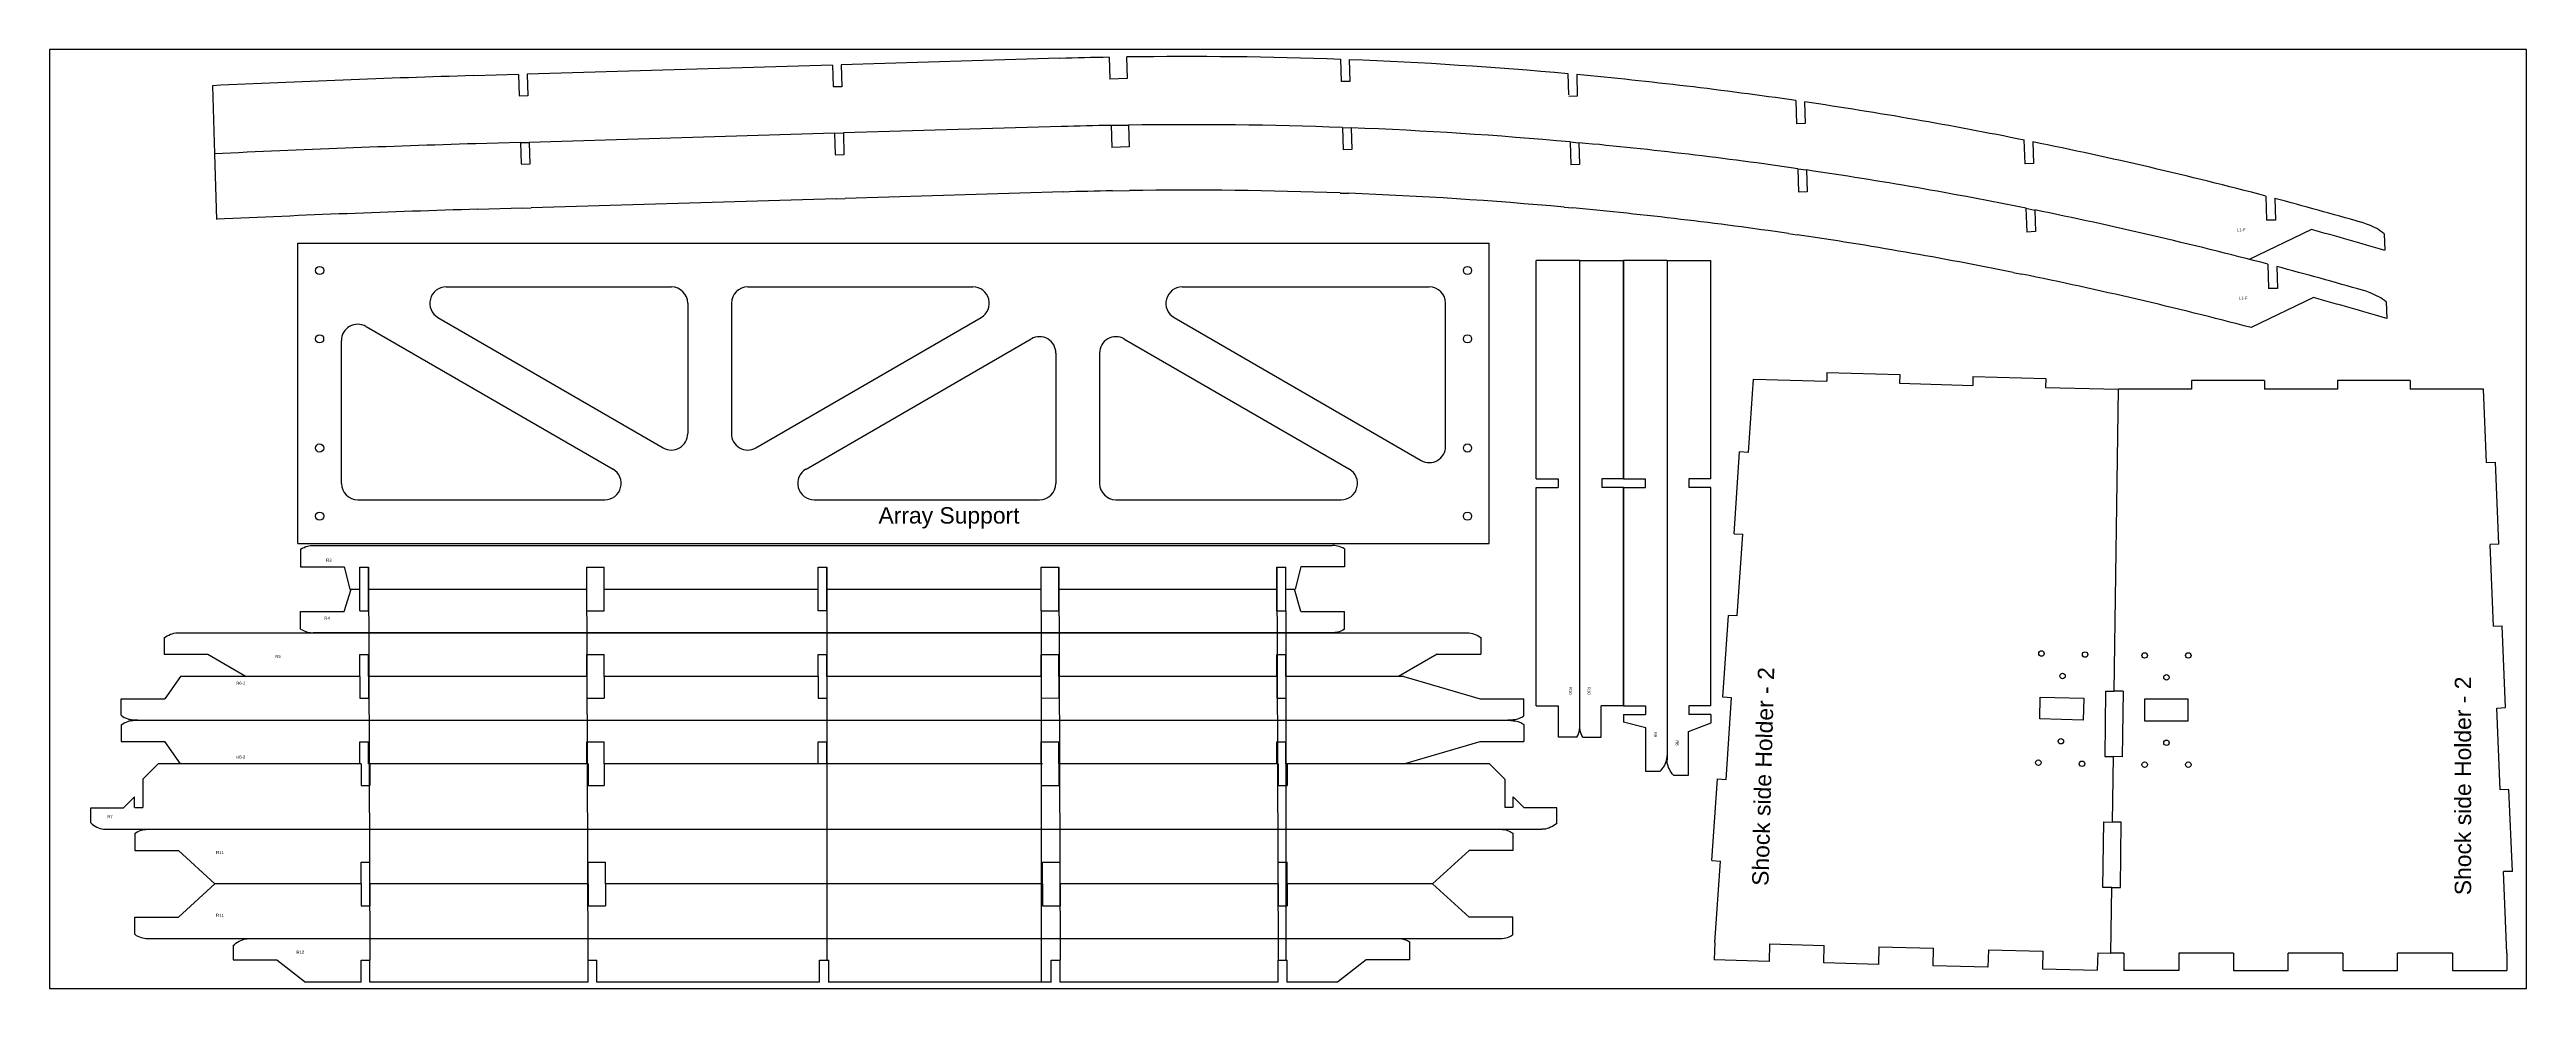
# Model space of a CAD drawing. Header units: millimetres. Extents: x -595 to -457, y 182 to 522.
# Drawn here: x -591.4 to -477.9, y 269.9 to 312.9 of the extents above; entities that cross this region are included whole.
import ezdxf

# ---------------------------------------------------------------- set-up
doc = ezdxf.new("R2010")
doc.units = ezdxf.units.MM
doc.header["$MEASUREMENT"] = 0
doc.layers.add('pic', color=7, linetype='Continuous')
doc.styles.get("Standard").update_dxf_attribs({"font": 'arial.ttf'})

msp = doc.modelspace()

# ---------------------------------------------------------------- linework, layer by layer
at = {"color": 7, "linetype": 'Continuous', "lineweight": 25}
for p, q in [((-555.55, 312.17), (-569.54, 311.76)), ((-555.55, 312.17), (-555.52, 311.19)), ((-545.14, 312.48), (-555.15, 312.18)), ((-542.87, 312.53), (-542.84, 311.52)), ((-532.27, 312.44), (-532.24, 311.41)), ((-583.96, 311.22), (-583.86, 308.1)), ((-569.94, 311.74), (-571.98, 311.68)), ((-569.94, 311.74), (-569.91, 310.77)), ((-521.85, 311.77), (-521.82, 310.8)), ((-511.41, 310.55), (-511.37, 309.48)), ((-555.45, 309.05), (-569.45, 308.63)), ((-555.45, 309.05), (-555.43, 308.07)), ((-545.05, 309.36), (-555.05, 309.06)), ((-542.78, 309.41), (-542.75, 308.4)), ((-532.18, 309.31), (-532.15, 308.29)), ((-500.95, 308.74), (-500.91, 307.65)), ((-583.87, 308.1), (-583.78, 305.1)), ((-569.85, 308.62), (-571.89, 308.56)), ((-569.85, 308.62), (-569.82, 307.64)), ((-521.75, 308.65), (-521.72, 307.6)), ((-511.31, 307.42), (-511.28, 306.35)), ((-569.76, 305.62), (-571.8, 305.56)), ((-555.37, 306.05), (-569.36, 305.63)), ((-544.96, 306.36), (-554.97, 306.06)), ((-500.86, 305.62), (-500.82, 304.52)), ((-489.87, 306.17), (-489.83, 305.06)), ((-484.44, 304.44), (-484.41, 303.69)), ((-580.05, 304.01), (-525.45, 304.01)), ((-580.05, 290.26), (-580.05, 304.01)), ((-525.45, 290.26), (-525.45, 304.01)), ((-521.3, 303.22), (-523.3, 303.22)), ((-523.3, 293.22), (-523.3, 303.22)), ((-521.3, 303.22), (-519.3, 303.22)), ((-519.3, 303.22), (-519.3, 293.22)), ((-517.3, 303.22), (-519.3, 303.22)), ((-519.3, 293.22), (-519.3, 303.22)), ((-517.3, 303.22), (-515.3, 303.22)), ((-515.3, 293.22), (-515.3, 303.22)), ((-489.78, 303.05), (-489.74, 301.93)), ((-573.25, 302.01), (-562.93, 302.01)), ((-559.43, 302.01), (-549.11, 302.01)), ((-539.52, 302.01), (-528.2, 302.01)), ((-562.18, 301.26), (-562.18, 295.29)), ((-560.18, 301.26), (-560.18, 295.29)), ((-527.45, 294.71), (-527.45, 301.26)), ((-484.35, 301.32), (-484.32, 300.56)), ((-576.92, 300.2), (-565.6, 293.66)), ((-573.63, 300.61), (-563.31, 294.64)), ((-559.06, 294.64), (-548.73, 300.61)), ((-539.89, 300.61), (-528.57, 294.06)), ((-578.05, 293.01), (-578.05, 299.55)), ((-556.76, 293.66), (-546.44, 299.63)), ((-545.31, 298.98), (-545.31, 293.01)), ((-543.31, 298.98), (-543.31, 293.01)), ((-542.19, 299.63), (-531.86, 293.66)), ((-513.58, 294.42), (-513.35, 297.78)), ((-513.35, 297.78), (-509.99, 297.69)), ((-509.98, 298.09), (-509.99, 297.69)), ((-509.98, 298.09), (-506.64, 298)), ((-506.64, 298), (-506.65, 297.6)), ((-506.65, 297.6), (-503.3, 297.5)), ((-503.29, 297.9), (-503.3, 297.5)), ((-503.29, 297.9), (-499.95, 297.81)), ((-499.95, 297.81), (-499.96, 297.41)), ((-499.96, 297.41), (-496.62, 297.32)), ((-489.93, 297.72), (-493.28, 297.72)), ((-493.28, 297.72), (-493.28, 297.32)), ((-489.93, 297.72), (-489.93, 297.32)), ((-483.25, 297.72), (-486.59, 297.72)), ((-486.59, 297.72), (-486.59, 297.32)), ((-483.25, 297.72), (-483.25, 297.32)), ((-496.81, 283.5), (-496.62, 297.32)), ((-496.81, 283.5), (-496.62, 297.32)), ((-493.28, 297.32), (-496.62, 297.32)), ((-486.59, 297.32), (-489.93, 297.32)), ((-479.89, 297.32), (-483.25, 297.32)), ((-479.75, 293.96), (-479.89, 297.32)), ((-514.23, 290.7), (-513.98, 294.45)), ((-513.58, 294.42), (-513.98, 294.45)), ((-479.75, 293.96), (-479.35, 293.98)), ((-479.19, 290.23), (-479.35, 293.98)), ((-577.3, 292.26), (-565.98, 292.26)), ((-556.39, 292.26), (-546.06, 292.26)), ((-542.56, 292.26), (-532.24, 292.26)), ((-523.3, 282.82), (-523.3, 292.82)), ((-519.3, 292.82), (-519.3, 282.82)), ((-519.3, 282.82), (-519.3, 292.82)), ((-515.3, 282.82), (-515.3, 292.82)), ((-514.23, 290.7), (-513.83, 290.68)), ((-514.09, 286.94), (-513.83, 290.68)), ((-580.05, 290.26), (-525.45, 290.26)), ((-579.92, 290), (-579.92, 289.19)), ((-532.09, 290.01), (-532.09, 289.19)), ((-479.19, 290.23), (-479.59, 290.21)), ((-479.44, 286.47), (-479.59, 290.21)), ((-577.21, 287.17), (-577.21, 288.17)), ((-576.81, 288.17), (-566.81, 288.17)), ((-576.81, 288.17), (-566.81, 288.17)), ((-576.81, 287.17), (-576.81, 288.17)), ((-566.81, 287.17), (-566.81, 288.17)), ((-566.01, 288.17), (-556.2, 288.17)), ((-566.01, 288.17), (-556.2, 288.17)), ((-566.01, 287.17), (-566.01, 288.17)), ((-556.2, 287.17), (-556.2, 288.17)), ((-555.8, 288.17), (-545.98, 288.17)), ((-555.8, 288.17), (-545.98, 288.17)), ((-555.8, 287.17), (-555.8, 288.17)), ((-545.98, 287.17), (-545.98, 288.17)), ((-545.98, 287.17), (-545.18, 287.17)), ((-545.18, 288.17), (-535.18, 288.17)), ((-545.18, 288.17), (-535.18, 288.17)), ((-545.18, 287.17), (-545.18, 288.17)), ((-535.18, 287.17), (-535.18, 288.17)), ((-535.18, 287.17), (-534.78, 287.17)), ((-534.78, 288.17), (-534.34, 288.17)), ((-534.78, 287.17), (-534.78, 288.17)), ((-579.92, 286.34), (-579.92, 287.15)), ((-532.09, 286.33), (-532.09, 287.15)), ((-514.75, 283.22), (-514.49, 286.96)), ((-514.09, 286.94), (-514.49, 286.96)), ((-479.44, 286.47), (-479.04, 286.48)), ((-478.88, 282.74), (-479.04, 286.48)), ((-586.17, 285.93), (-586.17, 285.19)), ((-525.84, 285.95), (-525.84, 285.19)), ((-577.21, 284.17), (-585.42, 284.17)), ((-566.81, 284.17), (-576.81, 284.17)), ((-566.81, 284.17), (-576.81, 284.17)), ((-556.2, 284.17), (-566.01, 284.17)), ((-556.2, 284.17), (-566.01, 284.17)), ((-545.98, 284.17), (-555.8, 284.17)), ((-545.98, 284.17), (-555.8, 284.17)), ((-535.18, 284.17), (-545.18, 284.17)), ((-535.18, 284.17), (-545.18, 284.17)), ((-529.61, 284.17), (-534.78, 284.17)), ((-529.37, 284.17), (-534.78, 284.17)), ((-588.14, 282.39), (-588.14, 283.15)), ((-523.87, 282.37), (-523.87, 283.15)), ((-514.35, 283.19), (-514.75, 283.22)), ((-514.6, 279.45), (-514.35, 283.19)), ((-500.23, 282.22), (-500.21, 283.22)), ((-500.21, 283.22), (-498.21, 283.17)), ((-498.21, 283.17), (-498.23, 282.17)), ((-497.21, 283.5), (-497.25, 280.5)), ((-497.21, 283.5), (-496.81, 283.5)), ((-496.41, 283.49), (-496.81, 283.5)), ((-496.41, 283.49), (-496.45, 280.49)), ((-493.42, 283.13), (-495.42, 283.13)), ((-495.42, 283.13), (-495.42, 282.13)), ((-493.42, 282.13), (-493.42, 283.13)), ((-479.28, 282.72), (-478.88, 282.74)), ((-479.13, 278.97), (-479.28, 282.72)), ((-588.14, 281.95), (-588.14, 281.19)), ((-523.87, 281.97), (-523.87, 281.19)), ((-519.3, 282.42), (-519.3, 282.07)), ((-498.23, 282.17), (-500.23, 282.22)), ((-495.42, 282.13), (-493.42, 282.13)), ((-521.44, 281.39), (-522.28, 281.39)), ((-521.17, 281.39), (-520.32, 281.39)), ((-497.25, 280.5), (-496.85, 280.5)), ((-496.89, 277.5), (-496.85, 280.5)), ((-496.89, 277.5), (-496.85, 280.5)), ((-496.45, 280.49), (-496.85, 280.5)), ((-577.15, 280.17), (-586.45, 280.17)), ((-577.21, 280.17), (-585.42, 280.17)), ((-566.81, 280.17), (-576.81, 280.17)), ((-566.75, 280.17), (-576.75, 280.17)), ((-556.2, 280.17), (-566.01, 280.17)), ((-545.92, 280.17), (-565.95, 280.17)), ((-545.98, 280.17), (-555.8, 280.17)), ((-535.18, 280.17), (-545.18, 280.17)), ((-535.12, 280.17), (-545.12, 280.17)), ((-529.37, 280.17), (-534.78, 280.17)), ((-525.44, 280.17), (-534.72, 280.17)), ((-517.63, 279.82), (-518.28, 279.82)), ((-517.01, 279.65), (-516.32, 279.65)), ((-515.26, 275.74), (-515, 279.48)), ((-515, 279.48), (-514.6, 279.45)), ((-589.53, 277.46), (-589.53, 278.15)), ((-522.36, 277.44), (-522.36, 278.15)), ((-478.73, 278.99), (-479.13, 278.97)), ((-478.57, 275.24), (-478.73, 278.99)), ((-587.52, 276.98), (-587.52, 276.19)), ((-524.37, 276.99), (-524.37, 276.19)), ((-497.33, 274.51), (-497.29, 277.51)), ((-497.29, 277.51), (-496.89, 277.5)), ((-496.49, 277.5), (-496.89, 277.5)), ((-496.53, 274.5), (-496.49, 277.5)), ((-515.26, 275.74), (-514.86, 275.71)), ((-515.11, 271.99), (-514.86, 275.71)), ((-478.57, 275.24), (-478.97, 275.23)), ((-478.82, 271.5), (-478.97, 275.23)), ((-577.15, 274.67), (-583.85, 274.67)), ((-577.15, 274.67), (-583.85, 274.67)), ((-566.75, 274.67), (-576.75, 274.67)), ((-566.75, 274.67), (-576.75, 274.67)), ((-545.92, 274.67), (-565.95, 274.67)), ((-545.92, 274.67), (-565.95, 274.67)), ((-535.12, 274.67), (-545.12, 274.67)), ((-535.12, 274.67), (-545.12, 274.67)), ((-528.05, 274.67), (-534.72, 274.67)), ((-528.05, 274.67), (-534.72, 274.67)), ((-496.93, 274.5), (-497.33, 274.51)), ((-496.97, 271.5), (-496.93, 274.5)), ((-496.97, 271.5), (-496.93, 274.5)), ((-496.93, 274.5), (-496.53, 274.5)), ((-587.52, 272.36), (-587.52, 273.15)), ((-524.37, 272.34), (-524.37, 273.15)), ((-583.01, 271.84), (-583.01, 271.19)), ((-529.1, 272.02), (-529.1, 271.19)), ((-515.11, 271.99), (-515.14, 271.19)), ((-512.61, 271.92), (-512.63, 271.12)), ((-512.61, 271.92), (-510.1, 271.85)), ((-510.12, 271.05), (-510.1, 271.85)), ((-507.6, 271.78), (-507.62, 270.98)), ((-507.6, 271.78), (-505.09, 271.72)), ((-505.11, 270.92), (-505.09, 271.72)), ((-502.58, 271.65), (-502.6, 270.85)), ((-502.58, 271.65), (-500.08, 271.58)), ((-500.08, 271.58), (-500.1, 270.78)), ((-497.57, 271.51), (-497.59, 270.71)), ((-497.57, 271.51), (-496.97, 271.5)), ((-496.37, 271.5), (-496.97, 271.5)), ((-496.37, 271.5), (-496.37, 270.7)), ((-493.86, 271.5), (-493.86, 270.7)), ((-491.35, 271.5), (-493.86, 271.5)), ((-491.35, 271.5), (-491.35, 270.7)), ((-488.85, 270.7), (-488.85, 271.5)), ((-486.34, 271.5), (-488.85, 271.5)), ((-486.34, 271.5), (-486.34, 270.7)), ((-483.83, 270.7), (-483.83, 271.5)), ((-481.32, 271.5), (-483.83, 271.5)), ((-481.32, 271.5), (-481.32, 270.7)), ((-478.82, 271.5), (-478.82, 270.7)), ((-566.75, 270.17), (-576.75, 270.17)), ((-556.14, 270.17), (-566.35, 270.17)), ((-545.52, 270.17), (-555.74, 270.17)), ((-535.12, 270.17), (-545.12, 270.17)), ((-532.41, 270.17), (-534.72, 270.17)), ((-512.63, 271.12), (-515.14, 271.19)), ((-507.62, 270.98), (-510.12, 271.05)), ((-502.6, 270.85), (-505.11, 270.92)), ((-500.1, 270.78), (-497.59, 270.71)), ((-493.86, 270.7), (-496.37, 270.7)), ((-491.35, 270.7), (-488.85, 270.7)), ((-486.34, 270.7), (-483.83, 270.7)), ((-481.32, 270.7), (-478.82, 270.7))]:
    msp.add_line(p, q, dxfattribs=at)
for p, q in [((-555.15, 312.18), (-555.12, 311.18)), ((-542.07, 312.55), (-542.04, 311.55)), ((-531.87, 312.42), (-531.84, 311.42)), ((-569.54, 311.76), (-569.51, 310.76)), ((-555.12, 311.18), (-555.52, 311.17)), ((-542.04, 311.55), (-542.84, 311.52)), ((-531.84, 311.42), (-532.24, 311.41)), ((-521.44, 311.74), (-521.42, 310.74)), ((-569.51, 310.76), (-569.91, 310.75)), ((-521.42, 310.74), (-521.81, 310.73)), ((-511, 310.49), (-510.97, 309.49)), ((-555.45, 309.05), (-555.05, 309.06)), ((-555.05, 309.06), (-555.03, 308.06)), ((-542.78, 309.41), (-541.98, 309.42)), ((-541.98, 309.42), (-541.95, 308.42)), ((-532.18, 309.31), (-531.78, 309.3)), ((-531.78, 309.3), (-531.75, 308.3)), ((-510.97, 309.49), (-511.37, 309.48)), ((-569.85, 308.62), (-569.45, 308.63)), ((-569.42, 307.63), (-569.82, 307.62)), ((-569.45, 308.63), (-569.42, 307.63)), ((-555.03, 308.06), (-555.42, 308.05)), ((-541.95, 308.42), (-542.75, 308.4)), ((-531.75, 308.3), (-532.15, 308.29)), ((-521.75, 308.65), (-521.35, 308.61)), ((-521.32, 307.62), (-521.72, 307.6)), ((-521.35, 308.61), (-521.32, 307.62)), ((-500.51, 307.66), (-500.91, 307.65)), ((-500.54, 308.66), (-500.51, 307.66)), ((-511.31, 307.42), (-510.91, 307.37)), ((-510.91, 307.37), (-510.88, 306.37)), ((-569.76, 305.62), (-569.36, 305.63)), ((-555.37, 306.05), (-554.97, 306.06)), ((-542.73, 306.41), (-541.94, 306.42)), ((-532.29, 306.31), (-531.89, 306.3)), ((-522.02, 305.66), (-521.63, 305.63)), ((-510.88, 306.37), (-511.28, 306.35)), ((-500.86, 305.62), (-500.45, 305.53)), ((-500.45, 305.53), (-500.42, 304.54)), ((-489.46, 306.07), (-489.43, 305.07)), ((-511.74, 304.46), (-511.35, 304.4)), ((-500.42, 304.54), (-500.82, 304.52)), ((-487.78, 304.64), (-490.63, 303.27)), ((-489.43, 305.07), (-489.83, 305.06)), ((-521.3, 281.89), (-521.3, 303.22)), ((-521.3, 281.89), (-521.3, 303.22)), ((-517.3, 303.22), (-517.3, 280.35)), ((-517.3, 303.22), (-517.3, 280.55)), ((-501.45, 302.67), (-501.05, 302.59)), ((-489.34, 301.94), (-489.74, 301.93)), ((-489.37, 302.94), (-489.34, 301.94)), ((-487.69, 301.52), (-490.54, 300.15)), ((-523.3, 293.22), (-522.3, 293.22)), ((-522.3, 293.22), (-522.3, 292.82)), ((-519.3, 293.22), (-520.3, 293.22)), ((-520.3, 293.22), (-520.3, 292.82)), ((-519.3, 293.22), (-518.3, 293.22)), ((-518.3, 292.82), (-518.3, 293.22)), ((-515.3, 293.22), (-516.3, 293.22)), ((-516.3, 293.22), (-516.3, 292.82)), ((-523.3, 292.82), (-522.3, 292.82)), ((-519.3, 292.82), (-520.3, 292.82)), ((-519.3, 292.82), (-518.3, 292.82)), ((-515.3, 292.82), (-516.3, 292.82)), ((-579.34, 290.17), (-532.65, 290.17)), ((-579.92, 289.19), (-577.92, 289.19)), ((-577.92, 289.19), (-577.66, 288.17)), ((-577.21, 288.17), (-577.21, 289.17)), ((-577.21, 289.17), (-576.81, 289.17)), ((-576.81, 288.17), (-576.81, 289.17)), ((-576.81, 289.17), (-576.75, 271.17)), ((-566.81, 288.17), (-566.81, 289.17)), ((-566.81, 289.17), (-566.01, 289.17)), ((-566.75, 271.17), (-566.81, 289.17)), ((-566.01, 288.17), (-566.01, 289.17)), ((-556.2, 288.17), (-556.2, 289.17)), ((-556.2, 289.17), (-555.8, 289.17)), ((-555.8, 288.17), (-555.8, 289.17)), ((-555.8, 289.17), (-555.8, 271.17)), ((-545.98, 288.17), (-545.98, 289.17)), ((-545.98, 289.17), (-545.18, 289.17)), ((-545.18, 288.17), (-545.18, 289.17)), ((-545.18, 289.17), (-545.12, 271.17)), ((-535.18, 288.17), (-535.18, 289.17)), ((-535.18, 289.17), (-534.78, 289.17)), ((-535.18, 289.17), (-535.12, 271.17)), ((-534.78, 288.17), (-534.78, 289.17)), ((-534.09, 289.19), (-534.34, 288.17)), ((-532.09, 289.19), (-534.09, 289.19)), ((-577.92, 287.15), (-577.61, 288.17)), ((-577.66, 288.17), (-577.21, 288.17)), ((-577.61, 288.17), (-577.21, 288.17)), ((-577.21, 287.17), (-576.81, 287.17)), ((-566.81, 287.17), (-566.01, 287.17)), ((-555.8, 287.17), (-556.2, 287.17)), ((-545.98, 287.17), (-545.98, 270.17)), ((-534.78, 288.17), (-534.38, 288.17)), ((-534.78, 287.17), (-534.78, 271.17)), ((-534.09, 287.15), (-534.38, 288.17)), ((-585.52, 286.17), (-526.47, 286.17)), ((-579.92, 287.15), (-577.92, 287.15)), ((-534.09, 287.15), (-532.09, 287.15)), ((-586.17, 285.19), (-584.17, 285.19)), ((-584.17, 285.19), (-582.41, 284.17)), ((-577.21, 284.17), (-577.21, 285.17)), ((-577.21, 285.17), (-576.81, 285.17)), ((-576.81, 284.17), (-576.81, 285.17)), ((-566.81, 284.17), (-566.81, 285.17)), ((-566.81, 285.17), (-566.01, 285.17)), ((-566.01, 284.17), (-566.01, 285.17)), ((-556.2, 284.17), (-556.2, 285.17)), ((-556.2, 285.17), (-555.8, 285.17)), ((-555.8, 284.17), (-555.8, 285.17)), ((-545.98, 284.17), (-545.98, 285.17)), ((-545.98, 285.17), (-545.18, 285.17)), ((-545.18, 284.17), (-545.18, 285.17)), ((-535.18, 284.17), (-535.18, 285.17)), ((-535.18, 285.17), (-534.78, 285.17)), ((-534.78, 284.17), (-534.78, 285.17)), ((-527.84, 285.19), (-529.61, 284.17)), ((-527.84, 285.19), (-525.84, 285.19)), ((-585.42, 284.17), (-586.14, 283.15)), ((-577.21, 284.17), (-577.21, 283.17)), ((-576.81, 284.17), (-576.81, 283.17)), ((-566.81, 284.17), (-566.81, 283.17)), ((-566.01, 284.17), (-566.01, 283.17)), ((-556.2, 284.17), (-556.2, 283.17)), ((-555.8, 284.17), (-555.8, 283.17)), ((-545.98, 284.17), (-545.98, 283.17)), ((-545.18, 284.17), (-545.18, 283.17)), ((-535.18, 284.17), (-535.18, 283.17)), ((-534.78, 284.17), (-534.78, 283.17)), ((-529.37, 284.17), (-525.87, 283.15)), ((-588.14, 283.15), (-586.14, 283.15)), ((-577.21, 283.17), (-576.81, 283.17)), ((-566.81, 283.17), (-566.01, 283.17)), ((-556.2, 283.17), (-555.8, 283.17)), ((-545.98, 283.17), (-545.18, 283.19)), ((-535.18, 283.17), (-534.78, 283.17)), ((-525.87, 283.15), (-523.87, 283.15)), ((-523.3, 282.82), (-522.28, 282.82)), ((-522.28, 281.39), (-522.28, 282.82)), ((-519.3, 282.82), (-520.32, 282.82)), ((-520.32, 281.39), (-520.32, 282.82)), ((-519.3, 282.82), (-518.3, 282.82)), ((-518.3, 282.82), (-518.3, 282.42)), ((-515.3, 282.82), (-516.3, 282.82)), ((-516.3, 282.82), (-516.3, 282.42)), ((-587.21, 282.17), (-524.78, 282.17)), ((-587.21, 282.17), (-524.78, 282.17)), ((-519.3, 282.42), (-518.3, 282.42)), ((-518.28, 281.82), (-519.3, 282.07)), ((-518.28, 279.82), (-518.28, 281.82)), ((-516.32, 281.65), (-515.28, 282.05)), ((-516.32, 279.65), (-516.32, 281.65)), ((-515.3, 282.42), (-516.3, 282.42)), ((-515.28, 282.05), (-515.28, 282.42)), ((-588.14, 281.19), (-586.14, 281.19)), ((-585.42, 280.17), (-586.14, 281.19)), ((-577.21, 280.17), (-577.21, 281.17)), ((-577.21, 281.17), (-576.81, 281.17)), ((-576.81, 280.17), (-576.81, 281.17)), ((-566.81, 280.17), (-566.81, 281.17)), ((-566.81, 281.17), (-566.01, 281.17)), ((-566.01, 280.17), (-566.01, 281.17)), ((-556.2, 280.17), (-556.2, 281.17)), ((-556.2, 281.17), (-555.8, 281.17)), ((-555.8, 280.17), (-555.8, 281.17)), ((-545.98, 280.17), (-545.98, 281.17)), ((-545.98, 281.17), (-545.18, 281.17)), ((-545.18, 280.17), (-545.18, 281.17)), ((-535.18, 280.17), (-535.18, 281.17)), ((-535.18, 281.17), (-534.78, 281.17)), ((-534.78, 280.17), (-534.78, 281.17)), ((-529.37, 280.17), (-525.87, 281.19)), ((-525.87, 281.19), (-523.87, 281.19)), ((-587.15, 279.47), (-586.45, 280.17)), ((-587.15, 279.47), (-587.15, 278.17)), ((-577.15, 280.17), (-577.15, 279.17)), ((-576.75, 280.17), (-576.75, 279.17)), ((-566.75, 280.17), (-566.75, 279.17)), ((-566.01, 280.17), (-566.01, 279.17)), ((-545.98, 280.17), (-545.98, 279.17)), ((-545.18, 280.17), (-545.18, 279.17)), ((-535.12, 280.17), (-535.12, 279.17)), ((-534.72, 280.17), (-534.72, 279.17)), ((-524.74, 279.47), (-525.44, 280.17)), ((-524.74, 279.47), (-524.74, 278.17)), ((-589.53, 278.15), (-588.03, 278.15)), ((-588.03, 278.15), (-587.53, 278.65)), ((-587.53, 278.17), (-587.53, 278.65)), ((-587.52, 278.17), (-587.15, 278.17)), ((-577.15, 279.17), (-576.75, 279.17)), ((-566.75, 279.17), (-566.01, 279.17)), ((-545.98, 279.17), (-545.18, 279.17)), ((-535.12, 279.17), (-534.72, 279.17)), ((-524.38, 278.17), (-524.74, 278.17)), ((-523.86, 278.15), (-524.36, 278.65)), ((-524.36, 278.17), (-524.36, 278.65)), ((-522.36, 278.15), (-523.86, 278.15)), ((-588.83, 277.17), (-523.04, 277.17)), ((-586.93, 277.17), (-524.94, 277.17)), ((-587.52, 276.19), (-585.52, 276.19)), ((-585.52, 276.19), (-583.85, 274.67)), ((-526.37, 276.19), (-528.05, 274.67)), ((-524.37, 276.19), (-526.37, 276.19)), ((-577.15, 274.67), (-577.15, 275.67)), ((-577.15, 275.67), (-576.75, 275.67)), ((-576.75, 274.67), (-576.75, 275.67)), ((-566.75, 274.67), (-566.75, 275.67)), ((-566.75, 275.67), (-565.95, 275.67)), ((-565.95, 274.67), (-565.95, 275.67)), ((-545.92, 274.67), (-545.92, 275.67)), ((-545.92, 275.67), (-545.12, 275.67)), ((-545.12, 274.67), (-545.12, 275.67)), ((-535.12, 274.67), (-535.12, 275.67)), ((-535.12, 275.67), (-534.72, 275.67)), ((-534.72, 274.67), (-534.72, 275.67)), ((-585.52, 273.15), (-583.85, 274.67)), ((-577.15, 274.67), (-577.15, 273.67)), ((-577.15, 273.67), (-576.75, 273.67)), ((-576.75, 274.67), (-576.75, 273.67)), ((-566.75, 274.67), (-566.75, 273.67)), ((-566.75, 273.67), (-565.95, 273.67)), ((-565.95, 274.67), (-565.95, 273.67)), ((-545.92, 274.67), (-545.92, 273.67)), ((-545.92, 273.67), (-545.12, 273.67)), ((-545.12, 274.67), (-545.12, 273.67)), ((-535.12, 274.67), (-535.12, 273.67)), ((-535.12, 273.67), (-534.72, 273.67)), ((-534.72, 274.67), (-534.72, 273.67)), ((-526.37, 273.15), (-528.05, 274.67)), ((-587.52, 273.15), (-585.52, 273.15)), ((-524.37, 273.15), (-526.37, 273.15)), ((-586.93, 272.17), (-524.94, 272.17)), ((-582.24, 272.17), (-529.64, 272.17)), ((-583.01, 271.19), (-581.01, 271.19)), ((-581.01, 271.19), (-579.69, 270.17)), ((-577.15, 270.17), (-577.15, 271.17)), ((-577.15, 271.17), (-576.75, 271.17)), ((-576.75, 270.17), (-576.75, 271.17)), ((-566.75, 270.17), (-566.75, 271.17)), ((-566.75, 271.17), (-566.35, 271.17)), ((-566.35, 270.17), (-566.35, 271.17)), ((-556.14, 270.17), (-556.14, 271.17)), ((-556.14, 271.17), (-555.71, 271.17)), ((-555.71, 270.17), (-555.71, 271.17)), ((-545.52, 270.17), (-545.52, 271.17)), ((-545.52, 271.17), (-545.12, 271.17)), ((-545.12, 270.17), (-545.12, 271.17)), ((-535.12, 270.17), (-535.12, 271.17)), ((-535.12, 271.17), (-534.72, 271.17)), ((-534.72, 270.17), (-534.72, 271.17)), ((-531.1, 271.19), (-532.41, 270.17)), ((-529.1, 271.19), (-531.1, 271.19))]:
    msp.add_line(p, q)
for centre, radius in [((-579.05, 302.76), 0.188), ((-526.45, 302.76), 0.187), ((-579.05, 299.63), 0.187), ((-526.45, 299.63), 0.187), ((-579.05, 294.63), 0.188), ((-526.45, 294.63), 0.187), ((-579.05, 291.51), 0.188), ((-526.45, 291.51), 0.187), ((-500.15, 285.22), 0.125), ((-498.15, 285.17), 0.125), ((-495.42, 285.13), 0.125), ((-493.42, 285.13), 0.125), ((-499.18, 284.19), 0.125), ((-494.42, 284.13), 0.125), ((-500.29, 280.22), 0.125), ((-499.26, 281.2), 0.125), ((-494.42, 281.13), 0.125), ((-498.29, 280.17), 0.125), ((-495.42, 280.13), 0.125), ((-493.42, 280.13), 0.125)]:
    msp.add_circle(centre, radius, dxfattribs=at)
for centre, radius, start, end in [((-539.37, 117.62), 194.94, 91.0275, 91.6961), ((-539.37, 117.62), 194.94, 87.9115, 90.7924), ((-539.37, 117.62), 194.94, 84.8412, 87.7937), ((-552.14, -358.42), 670.4, 91.69606, 92.72021), ((-539.37, 117.62), 194.94, 81.751, 84.7228), ((-539.37, 117.62), 194.94, 78.6313, 81.6316), ((-539.28, 114.5), 194.94, 91.0275, 91.6961), ((-539.28, 114.5), 194.94, 87.9115, 90.7924), ((-539.28, 114.5), 194.94, 84.8412, 87.7937), ((-552.05, -361.54), 670.4, 91.69606, 92.72021), ((-539.28, 114.5), 194.94, 81.751, 84.7228), ((-539.37, 117.62), 194.94, 75.2878, 78.5105), ((-539.28, 114.5), 194.94, 78.6313, 81.6316), ((-552.05, -361.54), 667.4, 91.69606, 92.72481), ((-539.28, 114.5), 191.94, 91.0275, 91.6961), ((-539.28, 114.5), 191.94, 87.9115, 90.7924), ((-539.28, 114.5), 191.94, 84.8412, 87.7937), ((-539.28, 114.5), 191.94, 81.751, 84.7228), ((-539.28, 114.5), 194.94, 75.2878, 78.5105), ((-539.37, 117.62), 194.94, 73.9542, 75.1652), ((-539.28, 114.5), 191.94, 78.6313, 81.6316), ((-539.34, 116.62), 194.96, 73.6352, 74.6638), ((-573.25, 301.26), 0.75, 90, 239.9711), ((-562.93, 301.26), 0.75, 0, 90), ((-559.43, 301.26), 0.75, 90, 180), ((-549.11, 301.26), 0.75, 300.0289, 90), ((-539.52, 301.26), 0.75, 90, 239.9711), ((-528.2, 301.26), 0.75, 0, 90), ((-539.28, 114.5), 191.94, 75.2878, 78.5105), ((-539.28, 114.5), 194.94, 73.9542, 75.1652), ((-539.25, 113.5), 194.96, 73.6352, 74.6638), ((-577.3, 299.55), 0.75, 59.9711, 180), ((-546.06, 298.98), 0.75, 0, 120.0289), ((-542.56, 298.98), 0.75, 59.9711, 180), ((-562.93, 295.29), 0.75, 239.9711, 0), ((-559.43, 295.29), 0.75, 180, 300.0289), ((-528.2, 294.71), 0.75, 239.9711, 0), ((-577.3, 293.01), 0.75, 180, 270), ((-565.98, 293.01), 0.75, 270, 59.9711), ((-556.39, 293.01), 0.75, 120.0289, 270), ((-546.06, 293.01), 0.75, 270, 0), ((-542.56, 293.01), 0.75, 180, 270), ((-532.24, 293.01), 0.75, 270, 59.9711)]:
    msp.add_arc(centre, radius, start, end, dxfattribs=at)
for points, knots in [([(-484.44, 304.44), (-484.65, 304.62), (-484.91, 304.76), (-485.17, 304.86), (-485.27, 304.9), (-485.38, 304.94), (-485.49, 304.97)], [0, 0, 0, 0, 0.02145777, 0.02145777, 0.02145777, 0.03001908, 0.03001908, 0.03001908, 0.03001908]), ([(-484.35, 301.32), (-484.56, 301.5), (-484.82, 301.63), (-485.08, 301.74), (-485.18, 301.78), (-485.29, 301.82), (-485.4, 301.85)], [0, 0, 0, 0, 0.02145777, 0.02145777, 0.02145777, 0.03001908, 0.03001908, 0.03001908, 0.03001908]), ([(-579.92, 290), (-579.82, 290.06), (-579.71, 290.11), (-579.6, 290.14), (-579.52, 290.16), (-579.43, 290.17), (-579.34, 290.17)], [0, 0, 0, 0, 0.00868404, 0.00868404, 0.00868404, 0.01533325, 0.01533325, 0.01533325, 0.01533325]), ([(-532.09, 290.01), (-532.19, 290.07), (-532.3, 290.12), (-532.41, 290.14), (-532.49, 290.16), (-532.57, 290.17), (-532.65, 290.17)], [0, 0, 0, 0, 0.00873067, 0.00873067, 0.00873067, 0.01472674, 0.01472674, 0.01472674, 0.01472674]), ([(-586.17, 285.93), (-586.09, 286), (-585.99, 286.06), (-585.88, 286.1), (-585.78, 286.14), (-585.67, 286.16), (-585.56, 286.17), (-585.54, 286.17), (-585.53, 286.17), (-585.52, 286.17)], [0, 0, 0, 0, 0.00849538, 0.00849538, 0.00849538, 0.01697995, 0.01697995, 0.01697995, 0.01795844, 0.01795844, 0.01795844, 0.01795844]), ([(-579.92, 286.34), (-579.82, 286.28), (-579.71, 286.23), (-579.6, 286.2), (-579.52, 286.18), (-579.43, 286.17), (-579.34, 286.17)], [0, 0, 0, 0, 0.00868404, 0.00868404, 0.00868404, 0.01533325, 0.01533325, 0.01533325, 0.01533325]), ([(-532.65, 286.17), (-547.5, 286.17), (-562.36, 286.17), (-577.21, 286.17), (-577.21, 286.17), (-577.21, 286.17), (-577.21, 286.17), (-577.66, 286.17), (-578.11, 286.17), (-578.56, 286.17), (-578.82, 286.17), (-579.08, 286.17), (-579.34, 286.17)], [3375.767067, 3375.767067, 3375.767067, 3375.767067, 3376.89891, 3376.89891, 3376.89891, 3376.89891, 3376.89891, 3376.89891, 3376.933282, 3376.933282, 3376.933282, 3376.95307, 3376.95307, 3376.95307, 3376.95307]), ([(-532.09, 286.33), (-532.19, 286.26), (-532.3, 286.22), (-532.41, 286.19), (-532.49, 286.18), (-532.57, 286.17), (-532.65, 286.17)], [0, 0, 0, 0, 0.00873067, 0.00873067, 0.00873067, 0.01472674, 0.01472674, 0.01472674, 0.01472674]), ([(-526.47, 286.17), (-526.36, 286.17), (-526.24, 286.15), (-526.14, 286.11), (-526.03, 286.07), (-525.93, 286.02), (-525.84, 285.95)], [0, 0, 0, 0, 0.00862151, 0.00862151, 0.00862151, 0.01731683, 0.01731683, 0.01731683, 0.01731683]), ([(-588.14, 282.39), (-588.05, 282.32), (-587.95, 282.26), (-587.84, 282.22), (-587.77, 282.2), (-587.69, 282.18), (-587.21, 282.17)], [0, 0, 0, 0, 0.00847458, 0.00847458, 0.00847458, 0.01452872, 0.01452872, 0.01452872, 0.01452872]), ([(-588.14, 281.95), (-588.05, 282.02), (-587.95, 282.08), (-587.84, 282.11), (-587.77, 282.14), (-587.69, 282.16), (-587.21, 282.17)], [0, 0, 0, 0, 0.00847458, 0.00847458, 0.00847458, 0.01452872, 0.01452872, 0.01452872, 0.01452872]), ([(-524.78, 282.17), (-524.27, 282.18), (-524.16, 282.21), (-524.06, 282.26), (-523.99, 282.29), (-523.93, 282.33), (-523.87, 282.37)], [0, 0, 0, 0, 0.00847865, 0.00847865, 0.00847865, 0.01388631, 0.01388631, 0.01388631, 0.01388631]), ([(-524.78, 282.17), (-524.27, 282.15), (-524.16, 282.12), (-524.06, 282.08), (-523.99, 282.05), (-523.93, 282.01), (-523.87, 281.97)], [0, 0, 0, 0, 0.00847865, 0.00847865, 0.00847865, 0.01388631, 0.01388631, 0.01388631, 0.01388631]), ([(-521.44, 281.39), (-521.38, 281.49), (-521.34, 281.6), (-521.32, 281.71), (-521.31, 281.77), (-521.3, 281.83), (-521.3, 281.89)], [0, 0, 0, 0, 0.00845604, 0.00845604, 0.00845604, 0.01306495, 0.01306495, 0.01306495, 0.01306495]), ([(-521.17, 281.39), (-521.23, 281.49), (-521.27, 281.6), (-521.29, 281.71), (-521.3, 281.77), (-521.3, 281.83), (-521.3, 281.89)], [0, 0, 0, 0, 0.00845604, 0.00845604, 0.00845604, 0.01306495, 0.01306495, 0.01306495, 0.01306495]), ([(-517.63, 279.82), (-517.55, 279.9), (-517.48, 279.99), (-517.42, 280.08), (-517.37, 280.18), (-517.33, 280.29), (-517.32, 280.39), (-517.31, 280.45), (-517.3, 280.5), (-517.3, 280.55)], [0, 0, 0, 0, 0.0083603, 0.0083603, 0.0083603, 0.01671991, 0.01671991, 0.01671991, 0.02078422, 0.02078422, 0.02078422, 0.02078422]), ([(-517.01, 279.65), (-517.09, 279.73), (-517.15, 279.82), (-517.2, 279.92), (-517.25, 280.02), (-517.28, 280.12), (-517.3, 280.23), (-517.3, 280.27), (-517.3, 280.31), (-517.3, 280.35)], [0, 0, 0, 0, 0.00836075, 0.00836075, 0.00836075, 0.0167214, 0.0167214, 0.0167214, 0.0196995, 0.0196995, 0.0196995, 0.0196995]), ([(-589.53, 277.46), (-589.46, 277.38), (-589.36, 277.31), (-589.26, 277.27), (-589.16, 277.22), (-589.06, 277.19), (-588.95, 277.17), (-588.91, 277.17), (-588.87, 277.17), (-588.83, 277.17)], [0, 0, 0, 0, 0.0083933, 0.0083933, 0.0083933, 0.0167854, 0.0167854, 0.0167854, 0.01960653, 0.01960653, 0.01960653, 0.01960653]), ([(-587.52, 276.98), (-587.43, 277.05), (-587.33, 277.1), (-587.22, 277.13), (-587.13, 277.15), (-587.03, 277.17), (-586.93, 277.17)], [0, 0, 0, 0, 0.00853834, 0.00853834, 0.00853834, 0.01584832, 0.01584832, 0.01584832, 0.01584832]), ([(-524.94, 277.17), (-524.83, 277.17), (-524.71, 277.15), (-524.61, 277.11), (-524.52, 277.08), (-524.45, 277.04), (-524.37, 276.99)], [0, 0, 0, 0, 0.00859595, 0.00859595, 0.00859595, 0.01521266, 0.01521266, 0.01521266, 0.01521266]), ([(-522.36, 277.44), (-522.44, 277.36), (-522.53, 277.3), (-522.64, 277.26), (-522.74, 277.21), (-522.85, 277.18), (-522.96, 277.17), (-522.98, 277.17), (-523.01, 277.17), (-523.04, 277.17)], [0, 0, 0, 0, 0.00839538, 0.00839538, 0.00839538, 0.0167896, 0.0167896, 0.0167896, 0.01890421, 0.01890421, 0.01890421, 0.01890421]), ([(-587.52, 272.36), (-587.43, 272.29), (-587.33, 272.24), (-587.22, 272.21), (-587.13, 272.18), (-587.03, 272.17), (-586.93, 272.17)], [0, 0, 0, 0, 0.00853834, 0.00853834, 0.00853834, 0.01584832, 0.01584832, 0.01584832, 0.01584832]), ([(-583.01, 271.84), (-582.93, 271.92), (-582.84, 271.99), (-582.74, 272.04), (-582.64, 272.1), (-582.53, 272.13), (-582.42, 272.15), (-582.36, 272.16), (-582.3, 272.17), (-582.24, 272.17)], [0, 0, 0, 0, 0.00860181, 0.00860181, 0.00860181, 0.01717821, 0.01717821, 0.01717821, 0.02178223, 0.02178223, 0.02178223, 0.02178223]), ([(-529.64, 272.17), (-529.52, 272.17), (-529.4, 272.15), (-529.29, 272.11), (-529.22, 272.09), (-529.16, 272.06), (-529.1, 272.02)], [0, 0, 0, 0, 0.00907348, 0.00907348, 0.00907348, 0.01424077, 0.01424077, 0.01424077, 0.01424077]), ([(-524.94, 272.17), (-524.83, 272.17), (-524.71, 272.19), (-524.61, 272.22), (-524.52, 272.25), (-524.45, 272.29), (-524.37, 272.34)], [0, 0, 0, 0, 0.00859595, 0.00859595, 0.00859595, 0.01521266, 0.01521266, 0.01521266, 0.01521266])]:
    msp.add_open_spline(points, degree=3, knots=knots, dxfattribs=at)
for points in [[(-577.21, 284.17), (-578.94, 284.17), (-580.67, 284.17), (-582.41, 284.17)], [(-577.15, 270.17), (-578, 270.17), (-578.85, 270.17), (-579.69, 270.17)]]:
    msp.add_open_spline(points, degree=3, dxfattribs=at)
at = {"layer": 'pic', "color": 1}
msp.add_lwpolyline([(-591.42, 269.88), (-477.92, 269.88), (-477.92, 312.88), (-591.42, 312.88)], close=True, dxfattribs=at)

# ---------------------------------------------------------------- texts
for s, rotation, p in [('L1-F', 1.6961, (-491.19, 304.55)), ('L1-F', 1.6961, (-491.1, 301.42)), ('R10', 270, (-521.8, 283.69)), ('R10', 270, (-520.95, 283.69)), ('R9', 270, (-517.91, 281.63)), ('R8', 270, (-516.91, 281.25))]:
    msp.add_text(s, height=0.138, rotation=rotation).set_placement(p)
for s, p in [('R3', (-578.75, 289.43)), ('R4', (-578.83, 286.77)), ('R5', (-581.08, 285.02)), ('R6-2', (-582.87, 283.79)), ('R6-2', (-582.87, 280.41)), ('R7', (-588.78, 277.67)), ('R11', (-583.79, 276.04)), ('R11', (-583.79, 273.16)), ('R12', (-580.11, 271.47))]:
    msp.add_text(s, height=0.138).set_placement(p)
at = {"insert": (-553.44, 291.92), "char_height": 0.75, "attachment_point": 1}
msp.add_mtext_dynamic_manual_height_columns('Array Support', width=23.1831, gutter_width=1, heights=[0], dxfattribs=at)
at = {"char_height": 0.75}
for insert, attachment_point, rotation in [((-512.65, 274.57), 7, 88.4504), ((-481.21, 274.15), 1, 90)]:
    msp.add_mtext_dynamic_manual_height_columns('Shock side Holder - 2', width=23.1831, gutter_width=1, heights=[0.152], dxfattribs=dict(at, insert=insert, attachment_point=attachment_point, rotation=rotation))

doc.saveas('drawing.dxf')
